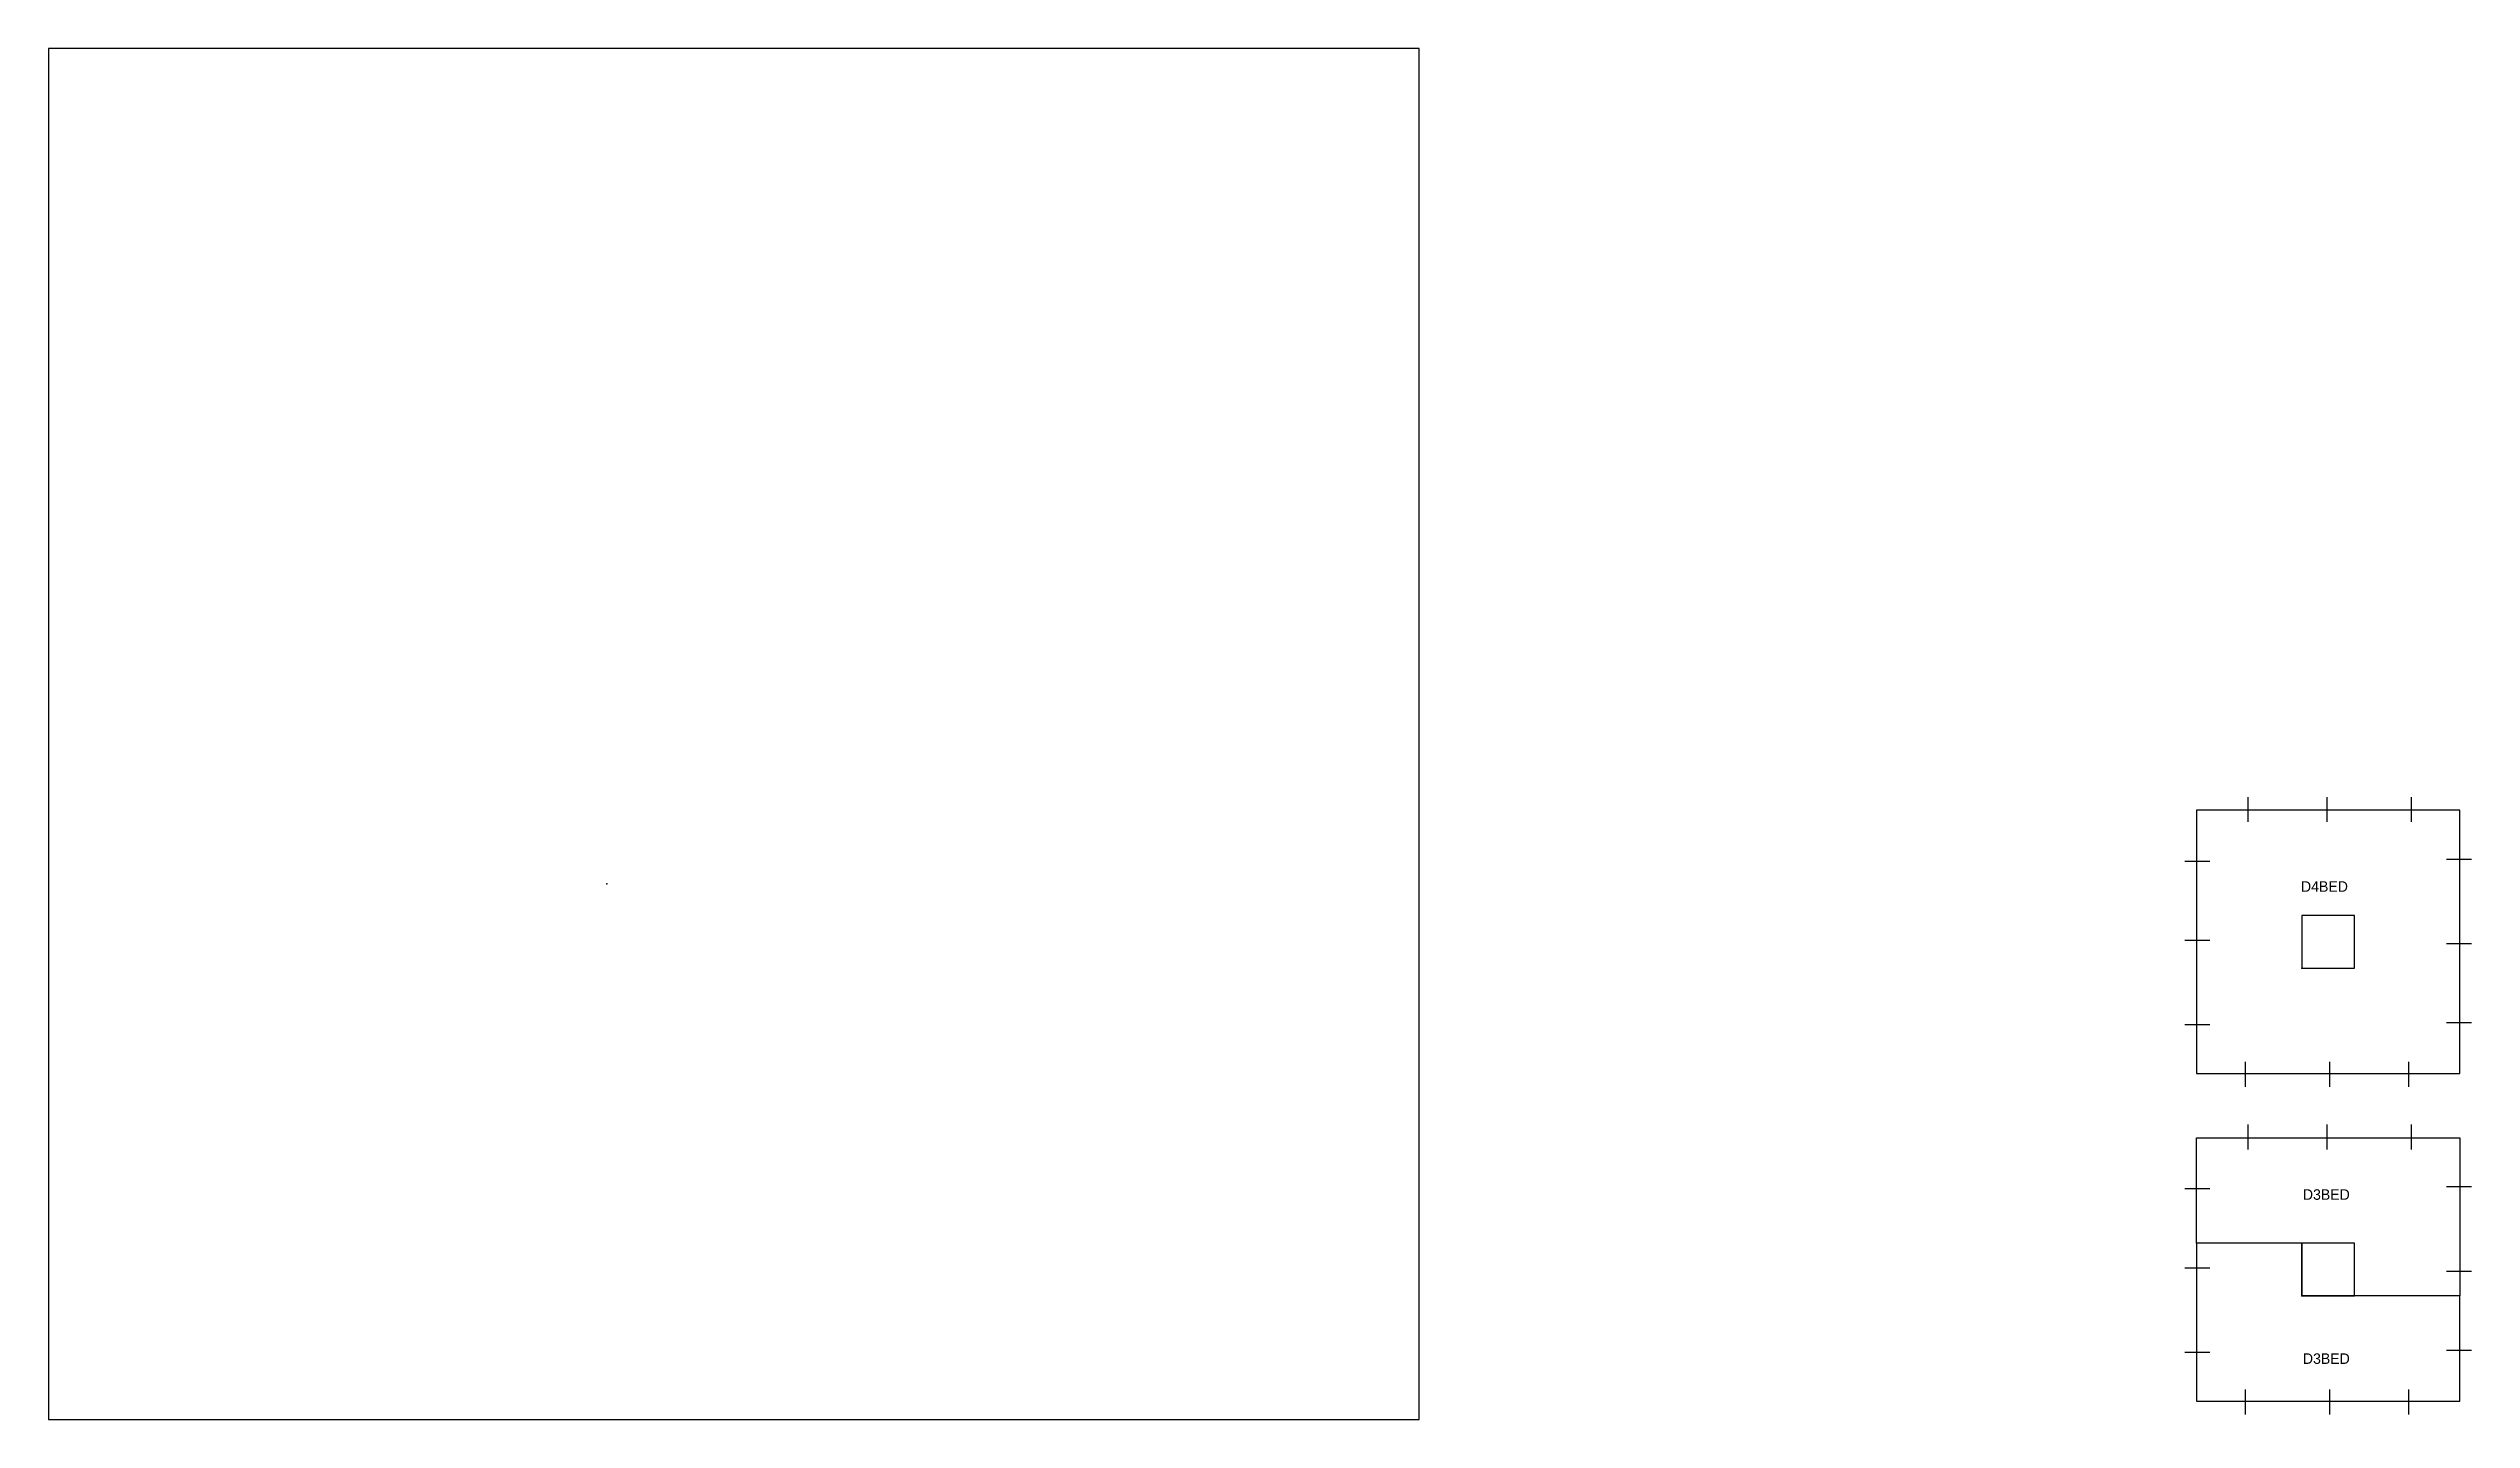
# Model space of a CAD drawing. Extents: x 5 to 335, y -216 to 226.
# Drawn here: x 4.6 to 234.8, y 96.3 to 226.4 of the extents above; entities that cross this region are included whole.
import ezdxf

# ---------------------------------------------------------------- set-up
doc = ezdxf.new("R2010")
doc.units = 0
doc.header["$LTSCALE"] = 1000
for name, color, linetype in [('BOUNDARY', 7, 'CONTINUOUS'), ('FLOORPLATE$T1$D33', 7, 'CONTINUOUS'), ('FLOORPLATE$T1$D4', 7, 'CONTINUOUS'), ('FOOTPRINT$T1', 7, 'CONTINUOUS')]:
    doc.layers.add(name, color=color, linetype=linetype)

msp = doc.modelspace()

# ---------------------------------------------------------------- texts
at = {"layer": 'FLOORPLATE$T1$D33', "linetype": 'CONTINUOUS'}
for p in [(218.76, 117.12), (218.76, 101.54)]:
    msp.add_text('D3BED', height=1, dxfattribs=at).set_placement(p)
at = {"layer": 'FLOORPLATE$T1$D4', "linetype": 'CONTINUOUS'}
msp.add_text('D4BED', height=1, dxfattribs=at).set_placement((218.58, 146.37))

# ---------------------------------------------------------------- linework, layer by layer
at = {"layer": 'BOUNDARY'}
msp.add_lwpolyline([(4.62, 96.26), (134.81, 96.26), (134.81, 226.45), (4.62, 226.45)], close=True, dxfattribs=at)
at = {"layer": 'FLOORPLATE$T1$D33'}
for p, q in [((213.52, 124.26), (213.52, 121.89)), ((221.03, 124.26), (221.03, 121.89)), ((229.04, 124.26), (229.04, 121.89)), ((209.93, 118.15), (207.56, 118.15)), ((232.41, 118.37), (234.78, 118.37)), ((209.93, 110.64), (207.56, 110.64)), ((232.41, 110.36), (234.78, 110.36)), ((209.93, 102.63), (207.56, 102.63)), ((232.41, 102.85), (234.78, 102.85)), ((213.3, 96.74), (213.3, 99.11)), ((221.31, 96.74), (221.31, 99.11)), ((228.82, 96.74), (228.82, 99.11))]:
    msp.add_line(p, q, dxfattribs=at)
for points in [[(208.67, 123), (233.67, 123), (233.67, 108), (223.67, 108), (223.67, 113), (208.67, 113)], [(208.67, 113), (208.67, 98), (233.67, 98), (233.67, 108), (218.67, 108), (218.67, 113)], [(218.67, 108), (223.67, 108), (223.67, 113), (218.67, 113)]]:
    msp.add_lwpolyline(points, close=True, dxfattribs=at)
msp.add_point((218.67, 108), dxfattribs=at)
at = {"layer": 'FLOORPLATE$T1$D4'}
for p, q in [((213.52, 155.37), (213.52, 153)), ((221.03, 155.37), (221.03, 153)), ((229.04, 155.37), (229.04, 153)), ((209.93, 149.26), (207.56, 149.26)), ((232.41, 149.47), (234.78, 149.47)), ((209.93, 141.75), (207.56, 141.75)), ((232.41, 141.47), (234.78, 141.47)), ((209.93, 133.74), (207.56, 133.74)), ((232.41, 133.96), (234.78, 133.96)), ((213.3, 127.84), (213.3, 130.22)), ((221.31, 127.84), (221.31, 130.22)), ((228.82, 127.84), (228.82, 130.22))]:
    msp.add_line(p, q, dxfattribs=at)
for points in [[(208.67, 129.11), (233.67, 129.11), (233.67, 154.11), (208.67, 154.11)], [(218.67, 139.11), (223.67, 139.11), (223.67, 144.11), (218.67, 144.11)]]:
    msp.add_lwpolyline(points, close=True, dxfattribs=at)
msp.add_point((218.67, 139.11), dxfattribs=at)
at = {"layer": 'FOOTPRINT$T1'}
msp.add_point((57.67, 147.11), dxfattribs=at)

msp.set_redraw_order([(e.dxf.handle, doc.entitydb.next_handle()) for e in msp.query("TEXT MTEXT ATTDEF DIMENSION ARC_DIMENSION")])  # texts and dimensions are drawn at this point

doc.saveas('drawing.dxf')
